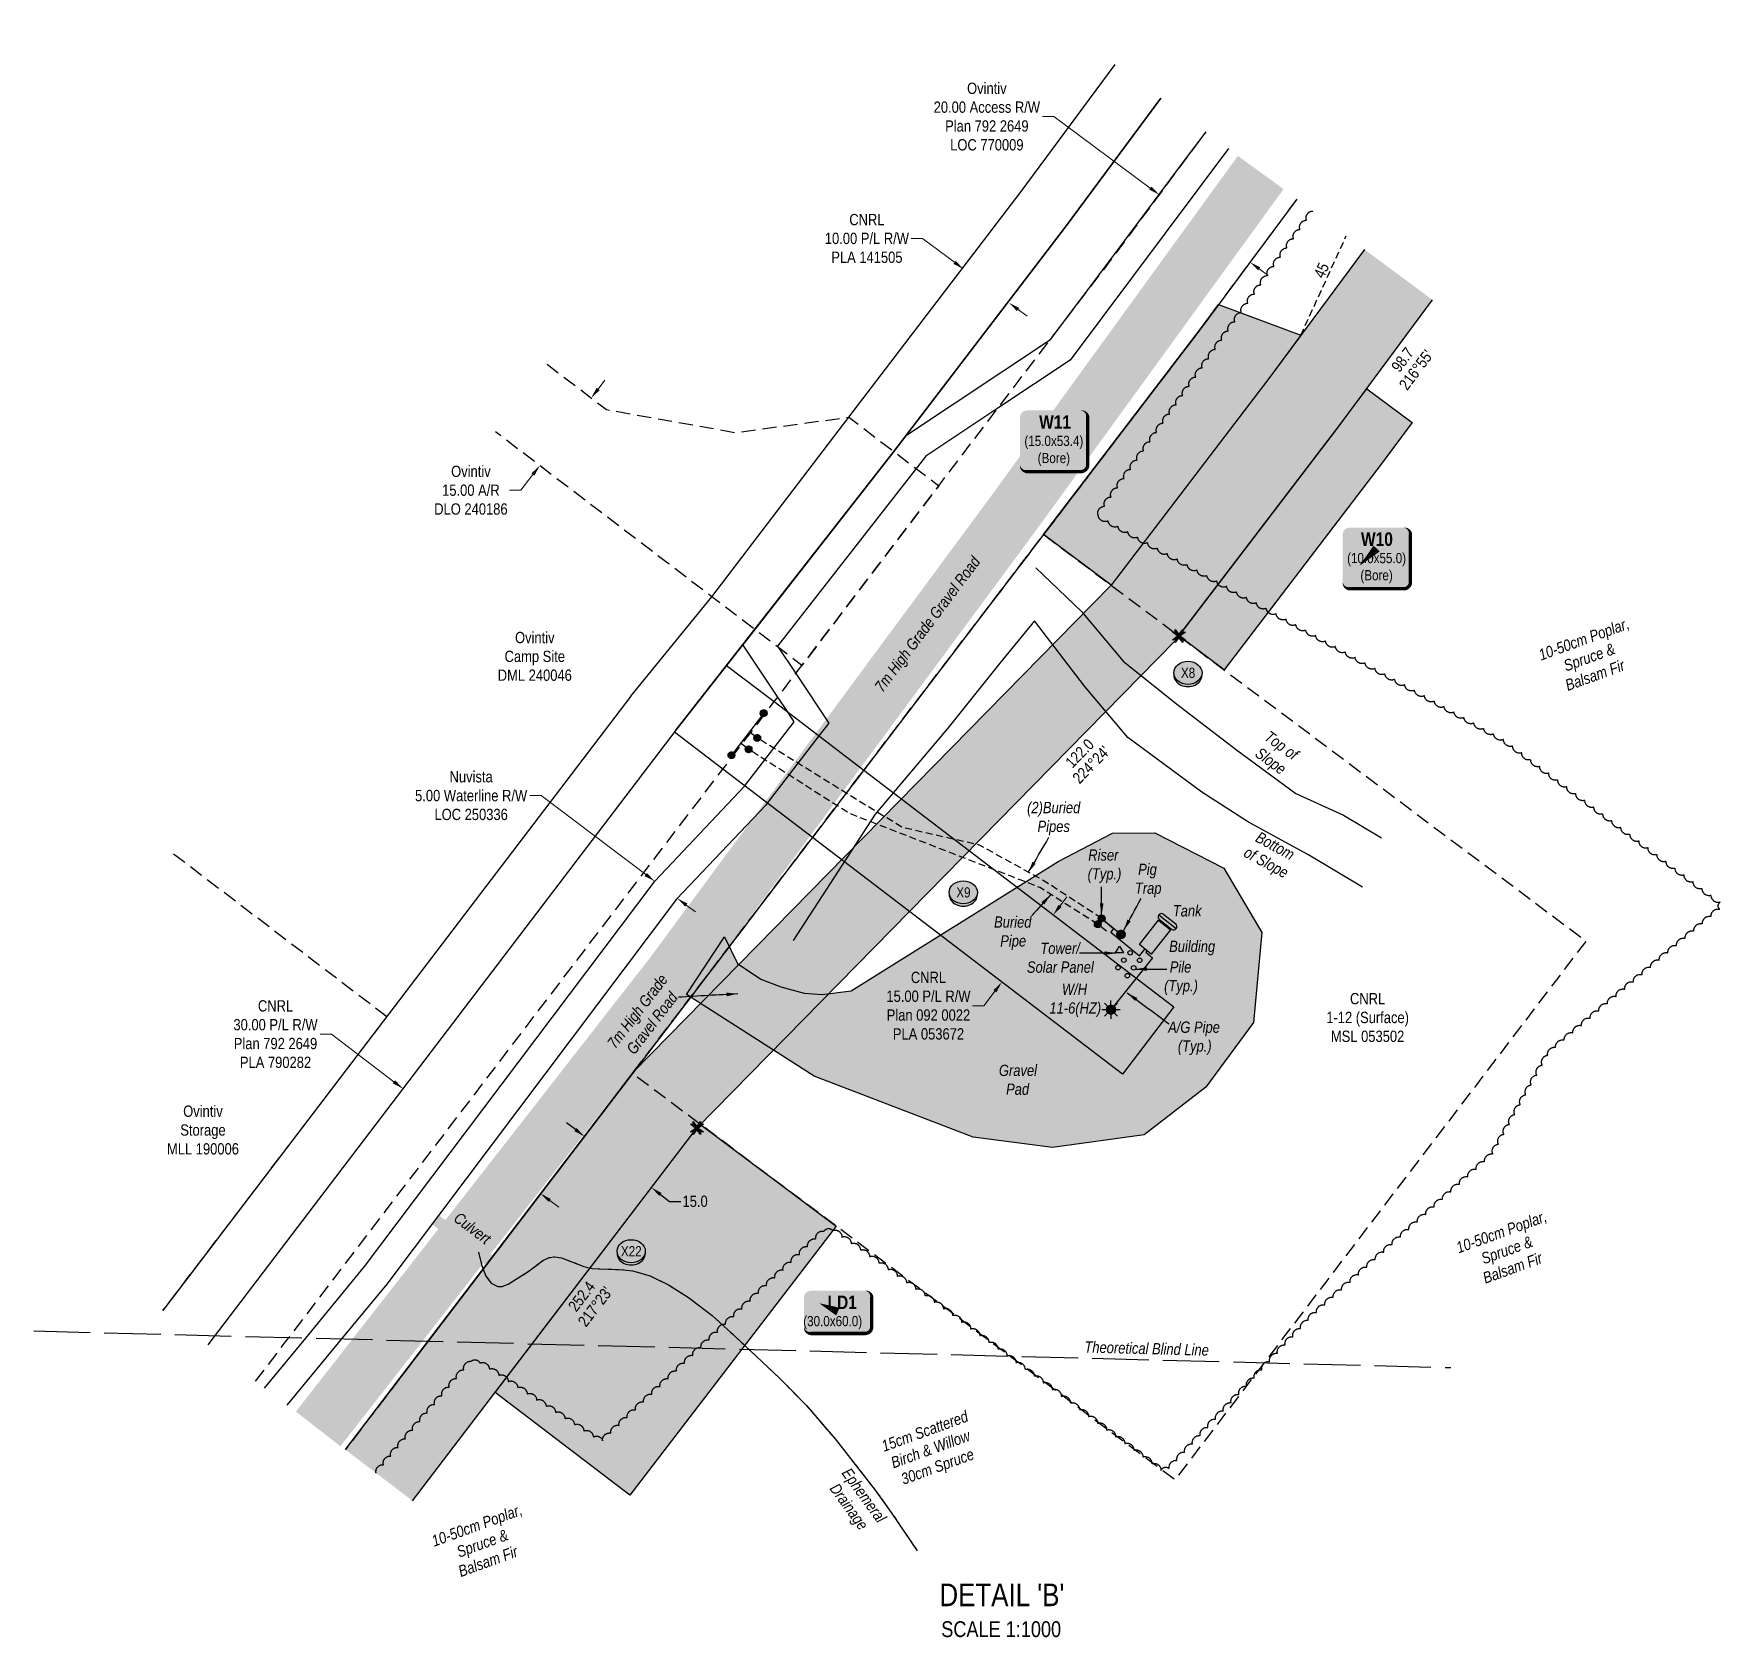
# Model space of a CAD drawing. Extents: x 391856 to 401992, y 6055951 to 6064954.
# Drawn here: x 397633 to 399126, y 6058895 to 6060315 of the extents above; entities that cross this region are included whole.
import ezdxf
from ezdxf.enums import TextEntityAlignment as Align

# ---------------------------------------------------------------- set-up
doc = ezdxf.new("R2010")
doc.units = 0
doc.header["$LTSCALE"] = 5
doc.header["$PDSIZE"] = 0.5
for name, pattern in [('0', [1, 1, 0]), ('foc-ACCESSROAD', [3.75, 2.5, -1.25]), ('foc-TIELINE', [1.875, 1.25, -0.625]), ('foc-TOPO-ephemeral', [6.25, 3.125, -0.625, 0.625, -0.625, 0.625, -0.625]), ('foc-UNSURVEYED', [12.5, 10, -2.5]), ('UG_PIPE', [1.875, 1.25, -0.625])]:
    doc.linetypes.add(name, pattern=pattern)
doc.layers.get('Defpoints').update_dxf_attribs({"color": 9})
for name, color, linetype, lineweight in [('AS-GENERAL', 48, 'Continuous', 18), ('C-RW-T', 13, 'Continuous', 9), ('F-AR-T', 190, 'Continuous', 9), ('F-RW-T', 190, 'Continuous', 9), ('F-WS-T', 190, 'Continuous', 9), ('T-TEXT', 48, 'Continuous', 18), ('T-TIE-T', 201, 'Continuous', 18)]:
    doc.layers.add(name, color=color, linetype=linetype, lineweight=lineweight)
for name, color, linetype, true_color in [('AS-PIPE-AG', 7, 'Continuous', 0x7d00fa), ('AS-PIPE-AG-T', 7, 'Continuous', 0x7d00fa), ('AS-STRUCTURE-H', 7, 'Continuous', 0xa8a8a8), ('AS-STRUCTURE-T', 7, 'Continuous', 0x454545), ('P-TEMP-BLUE-H', 7, 'Continuous', 0x99e6ff)]:
    doc.layers.add(name, color=color, linetype=linetype, true_color=true_color)
for name, color, linetype in [('AS-PIPE-UG', 44, 'UG_PIPE'), ('AS-PIPE-UG-T', 44, 'Continuous'), ('AS-ROADS', 254, 'Continuous'), ('AS-SYMBOL', 7, 'Continuous'), ('C-RW', 13, 'Continuous'), ('DETAIL-T', 7, 'Continuous'), ('F-AR', 190, 'foc-ACCESSROAD'), ('F-RW', 190, 'Continuous'), ('F-WS', 190, 'foc-ACCESSROAD'), ('F-WS-S', 8, 'Continuous'), ('L-BD1', 253, 'Continuous'), ('L-MON', 1, 'Continuous'), ('L-USEC', 7, 'foc-UNSURVEYED'), ('P-CROSSINGS', 250, 'Continuous'), ('P-PROPOSED', 10, 'Continuous'), ('P-PROPOSED-H', 21, 'Continuous'), ('P-TEMP-BLOCKS', 250, 'Continuous'), ('P-TEMP-BLUE', 146, 'Continuous'), ('P-TXT', 4, 'Continuous'), ('T-BUSH', 110, '0'), ('T-BUSH-T', 110, 'Continuous'), ('T-DRAW', 143, 'foc-TOPO-ephemeral'), ('T-SLOPE', 48, 'Continuous'), ('T-TIE', 201, 'foc-TIELINE'), ('T-WATER-T', 170, 'Continuous')]:
    doc.layers.add(name, color=color, linetype=linetype)
doc.layers.add('AS-STRUCTURE', color=7, linetype='Continuous', lineweight=30, true_color=0x595959)
doc.styles.add('80', font='ARIALN.TTF', dxfattribs={"height": 10})
doc.styles.add('80CG', font='ARIALN.TTF', dxfattribs={"height": 10})
doc.styles.add('80L', font='ARIALN.TTF', dxfattribs={"height": 10})
doc.styles.add('BOLD', font='ARIALNB.TTF')
doc.styles.add('Crossing', font='ARIALN.TTF', dxfattribs={"height": 10})
doc.styles.add('foc-LtypeFont', font='ARIALN.TTF', dxfattribs={"height": 7.35})
doc.linetypes.add('foc-TOPO-flowdirection-NOLINE', pattern='A,0,[">",foc-LtypeFont,S=0.3,R=0,X=0,Y=-0.945],-20,[">",foc-LtypeFont,S=0.3,R=0,X=0,Y=-0.945],0', length=20)
doc.dimstyles.new('Compass 5 000', dxfattribs={"dimscale": 5, "dimtxt": 9, "dimasz": 2, "dimexe": 0.2, "dimexo": 0.0625, "dimgap": 0.5, "dimtad": 0, "dimtih": 1, "dimtoh": 1, "dimzin": 0, "dimdsep": 46, "dimtxsty": '80CG', "dimcen": 0.1, "dimse1": 1, "dimse2": 1, "dimclrd": 256, "dimclrt": 256, "dimaunit": 1, "dimadec": 4, "dimazin": 0, "dimtfac": 0.06, "dimtofl": 0, "dimtmove": 0, "dimatfit": 1, "dimfxl": 0.2, "dimtolj": 1, "dimtzin": 0, "dimlwd": -1, "dimarcsym": 0})

msp = doc.modelspace()

# ---------------------------------------------------------------- texts
at = {"layer": 'AS-PIPE-AG-T', "insert": (398635.449, 6059440.009), "char_height": 10, "attachment_point": 1, "style": '80L'}
msp.add_mtext_dynamic_manual_height_columns('\\pi1.92565;{\\fArial Narrow|b0|i1|c0|p34;A/G Pipe\\P\\pi10.57162;(Typ.)}', width=49.42428, gutter_width=50, heights=[0], dxfattribs=at)
at = {"layer": 'AS-PIPE-UG-T', "char_height": 10, "attachment_point": 1, "style": '80L'}
for s, insert in [('\\pi-8.63349;{\\fArial Narrow|b0|i1|c0|p34;(2)Buried\\P\\pi0.60593;Pipes}', (398521.171, 6059634.466)), ('\\pi-1.87019;{\\fArial Narrow|b0|i1|c0|p34;Buried\\P\\pi3.60048;Pipe}', (398485.153, 6059533.094))]:
    msp.add_mtext_dynamic_manual_height_columns(s, width=29.34966, gutter_width=50, heights=[0], dxfattribs=dict(at, insert=insert))
at = {"layer": 'AS-STRUCTURE-T', "char_height": 10, "attachment_point": 1, "style": '80L'}
for s, width, insert in [('{\\fArial Narrow|b0|i1|c0|p34;Tank}', 26.17776, (398641.551, 6059543.051)), ('\\pi12.35559;{\\fArial Narrow|b0|i1|c0|p34;Tower/\\P\\pi0.45587;Solar Panel}', 59.80668, (398511.908, 6059509.855)), ('{\\fArial Narrow|b0|i1|c0|p34;Building}', 38.67435, (398638.286, 6059511.576)), ('\\pi5.51385;{\\fArial Narrow|b0|i1|c0|p34;Pile\\P\\pi0.53431;(Typ.)}', 29.34966, (398633.329, 6059493.311))]:
    msp.add_mtext_dynamic_manual_height_columns(s, width=width, gutter_width=50, heights=[0], dxfattribs=dict(at, insert=insert))
at = {"layer": 'DETAIL-T', "color": 3, "insert": (398375.916, 6058942.371), "char_height": 20, "width": 225.8342, "attachment_point": 1, "style": '80CG'}
msp.add_mtext("\\pi59.02215;DETAIL 'B'\\P\\pi60.62719;{\\H0.7x;SCALE 1:1000}", dxfattribs=at)
at = {"layer": 'F-WS-T', "char_height": 9.99993, "attachment_point": 5, "style": '80CG'}
for s, insert in [('\\A1;Ovintiv\\PCamp Site\\PDML 240046', (398076.659, 6059763.252)), ('\\A1;Ovintiv\\PStorage\\PMLL 190006', (397782.873, 6059343.881))]:
    msp.add_mtext(s, dxfattribs=dict(at, insert=insert))
at = {"layer": 'F-WS-T', "insert": (398534.552, 6059473.637), "char_height": 10, "attachment_point": 1, "style": '80L'}
msp.add_mtext_dynamic_manual_height_columns('\\pi8.84263;{\\fArial Narrow|b0|i1|c0|p34;W/H\\P\\pi-2.28629;11-6(HZ)}', width=38.88581, gutter_width=50, heights=[0], dxfattribs=at)
at = {"layer": 'F-WS-T', "insert": (398814.003, 6059443.526), "char_height": 9.99993, "width": 116.85924, "attachment_point": 5, "style": '80CG'}
msp.add_mtext('\\A1;CNRL\\P1-12 (Surface)\\PMSL 053502', dxfattribs=at)
at = {"layer": 'L-BD1', "style": '80L'}
for s, rotation, p in [('98.7', 53.0706, (398844.944, 6060026.013)), ("216°55'", 53.0706, (398856.935, 6060017)), ('122.0', 45.5918, (398559.019, 6059677.511)), ("224°24'", 45.5918, (398569.198, 6059667.539)), ('252.4', 52.6086, (398118.151, 6059196.733)), ("217°23'", 52.6086, (398130.069, 6059187.624))]:
    msp.add_text(s, height=10, rotation=rotation, dxfattribs=at).set_placement(p, align=Align.MIDDLE)
at = {"layer": 'L-USEC', "insert": (398563.465, 6059156.92), "char_height": 10, "attachment_point": 1, "rotation": 358.519427, "style": '80L'}
msp.add_mtext_dynamic_manual_height_columns('{\\fArial Narrow|b0|i1|c0|p34;Theoretical Blind Line}', width=109.98404, gutter_width=50, heights=[0], dxfattribs=at)
at = {"layer": 'T-BUSH-T', "char_height": 10, "attachment_point": 1, "rotation": 20, "style": '80L'}
for s, insert in [('\\pi1.79345;{\\fArial Narrow|b0|i1|c0|p34;10-50cm Poplar,\\P\\pi19.32074;Spruce & \\P\\pi14.76753;Balsam Fir}', (398962.579, 6059768.307)), ('\\pi1.79345;{\\fArial Narrow|b0|i1|c0|p34;10-50cm Poplar,\\P\\pi19.32074;Spruce & \\P\\pi14.76753;Balsam Fir}', (398889.595, 6059243.46)), ('\\pi2.87804;{\\fArial Narrow|b0|i1|c0|p34;15cm Scattered \\P\\pi5.72592;Birch & Willow \\P\\pi9.09223;30cm Spruce}', (398379.769, 6059067.388)), ('\\pi1.79345;{\\fArial Narrow|b0|i1|c0|p34;10-50cm Poplar,\\P\\pi19.32074;Spruce & \\P\\pi14.76753;Balsam Fir}', (397982.513, 6058983.731))]:
    msp.add_mtext_dynamic_manual_height_columns(s, width=84.77381, gutter_width=50, heights=[0], dxfattribs=dict(at, insert=insert))
at = {"layer": 'T-TEXT', "char_height": 10, "attachment_point": 1, "style": '80L'}
for s, width, insert, rotation in [('\\pi3.62224;{\\fArial Narrow|b0|i1|c0|p34;7m High Grade Gravel Road}', 151.50779, (398374.51, 6059733.958), 53.162465), ('\\pi23.30279;{\\fArial Narrow|b0|i1|c0|p34;Top of\\P\\pi25.47536;Slope}', 79.15673, (398708.828, 6059711.974), 323.650493), ('\\pi21.79869;{\\fArial Narrow|b0|i1|c0|p34;Bottom \\P\\pi18.97809;of Slope}', 79.15673, (398699.503, 6059619.108), 331.423895), ('\\pi4.01384;{\\fArial Narrow|b0|i1|c0|p34;7m High Grade \\P\\pi10.18028;Gravel Road}', 84.03723, (398137.55, 6059418.112), 52.655857), ('\\pi0.54454;{\\fArial Narrow|b0|i1|c0|p34;Culvert}', 36.82578, (398009.594, 6059272.276), 323.011067)]:
    msp.add_mtext_dynamic_manual_height_columns(s, width=width, gutter_width=50, heights=[0], dxfattribs=dict(at, insert=insert, rotation=rotation))
for s, width, insert in [('\\pi1.08342;{\\fArial Narrow|b0|i1|c0|p34;Riser\\P\\pi0.53431;(Typ.)}', 29.34966, (398565.584, 6059592.434)), ('\\pi6.59843;{\\fArial Narrow|b0|i1|c0|p34;Pig\\P\\pi3.73008;Trap}', 29.34966, (398604.241, 6059579.747)), ('\\pi25.45995;{\\fArial Narrow|b0|i1|c0|p34;Gravel\\P\\pi31.83785;Pad}', 84.03723, (398462.097, 6059401.776))]:
    msp.add_mtext_dynamic_manual_height_columns(s, width=width, gutter_width=50, heights=[0], dxfattribs=dict(at, insert=insert))
at = {"layer": 'T-TIE-T', "style": '80L'}
msp.add_text('45', height=10, rotation=65.489853, dxfattribs=at).set_placement((398773.166, 6060105.057), align=Align.MIDDLE)
at = {"layer": 'T-WATER-T', "insert": (398355.829, 6059046.211), "char_height": 10, "attachment_point": 1, "rotation": 305.950098, "style": '80L'}
msp.add_mtext_dynamic_manual_height_columns('\\pi0.30921;{\\fArial Narrow|b0|i1|c0|p34;Ephemeral \\P\\pi5.14209;Drainage}', width=55.97995, gutter_width=50, heights=[0], dxfattribs=at)

# ---------------------------------------------------------------- blocks, each defined once
blk = doc.blocks.new('*U133')
at = {"true_color": 0x99e6ff}
h = blk.add_hatch(color=141, dxfattribs=at)
edge = h.paths.add_edge_path()
edge.add_line((-24, -35.6), (24, -35.6))
edge.add_arc((24, -29.6), 6, 270, 360)
edge.add_line((30, -29.6), (30, 12.5))
edge.add_arc((24, 12.5), 6, 0, 90)
edge.add_line((24, 18.5), (-24, 18.5))
edge.add_arc((-24, 12.5), 6, 90, 180)
edge.add_line((-30, 12.5), (-30, -29.6))
edge.add_arc((-24, -29.6), 6, 180, 270)
at = {"color": 250, "flags": 128}
blk.add_lwpolyline([(-24, -35.6, 3, 3, 0), (24, -35.6, 3, 3, 0.414214), (30, -29.6, 3, 3, 0), (30, 12.5, 3, 0, 0.414214), (24, 18.5, 0, 0, 0), (-24, 18.5, 0, 0, 0.414214), (-30, 12.5, 0, 0, 0), (-30, -29.6, 0, 3, 0.414214)], format="xyseb", close=True, dxfattribs=at)
at = {"flags": 128}
blk.add_lwpolyline([(-15.1, -15.3, 0, 7.5, 0), (0, 0, 0, 0, 0)], format="xyseb", dxfattribs=at)
at = {"color": 250}
for tag, p, height, style in [('TEMP_AREA_W1_001', (-9.2, 2.2), 12, 'BOLD'), ('ENTER_TEXT_001', (-30.7, -12.9), 9, '80')]:
    blk.add_attdef(tag, p, '', height=height, dxfattribs=dict(at, style=style))
blk = doc.blocks.new('*D138')
at = {"layer": 'C-RW-T', "transparency": 16777216}
for p, q in [((398419.8, 6060133.3), (398409.8, 6060133.3)), ((398448.3, 6060112.2), (398419.8, 6060133.3)), ((398504.5, 6060070.5), (398512.5, 6060064.5))]:
    blk.add_line(p, q, dxfattribs=at)
for points in [[(398449.3, 6060113.5), (398447.3, 6060110.8), (398456.3, 6060106.2)], [(398505.5, 6060071.8), (398503.5, 6060069.1), (398496.5, 6060076.4)]]:
    blk.add_solid(points, dxfattribs=at)
at = {"layer": 'Defpoints', "color": 0, "transparency": 16777216}
for p in [(398599.9, 6060299.7), (398640.1, 6060269.9), (398456.3, 6060106.2)]:
    blk.add_point(p, dxfattribs=at)
at = {"layer": 'C-RW-T', "transparency": 16777216, "insert": (398370.7, 6060133.3), "char_height": 10, "attachment_point": 5, "style": '80CG'}
blk.add_mtext('\\A1;CNRL\\P10.00 P/L R/W\\PPLA 141505', dxfattribs=at)
blk = doc.blocks.new('*D137')
at = {"layer": 'C-RW-T', "transparency": 16777216}
for p, q in [((398541.7, 6059542.4), (398547.8, 6059550.4)), ((398484.1, 6059466.9), (398478, 6059458.9)), ((398464.3, 6059454), (398474.3, 6059454)), ((398474.3, 6059454), (398478, 6059458.9))]:
    blk.add_line(p, q, dxfattribs=at)
for points in [[(398540.4, 6059543.4), (398543, 6059541.4), (398535.7, 6059534.5)], [(398482.8, 6059467.9), (398485.4, 6059465.9), (398490.2, 6059474.8)]]:
    blk.add_solid(points, dxfattribs=at)
at = {"layer": 'Defpoints', "color": 0, "transparency": 16777216}
for p in [(398535.7, 6059534.5), (398548.8, 6059524.4), (398503.3, 6059464.8)]:
    blk.add_point(p, dxfattribs=at)
at = {"layer": 'C-RW-T', "transparency": 16777216, "insert": (398425.2, 6059454), "char_height": 10, "attachment_point": 5, "style": '80CG'}
blk.add_mtext('\\A1;CNRL\\P15.00 P/L R/W\\PPlan 092 0022\\PPLA 053672', dxfattribs=at)
blk = doc.blocks.new('*D139')
at = {"layer": 'Defpoints', "color": 0, "transparency": 16777216}
for p in [(398101.7, 6060011.2), (398056, 6059951.3), (398081.1, 6059932.3)]:
    blk.add_point(p, dxfattribs=at)
at = {"layer": 'F-AR-T', "transparency": 16777216}
for p, q in [((398132.8, 6060000), (398138.8, 6060008)), ((398075, 6059924.3), (398064.4, 6059910.4)), ((398064.4, 6059910.4), (398054.4, 6059910.4))]:
    blk.add_line(p, q, dxfattribs=at)
for points in [[(398131.4, 6060001.1), (398134.1, 6059999), (398126.7, 6059992.1)], [(398073.7, 6059925.3), (398076.3, 6059923.3), (398081.1, 6059932.3)]]:
    blk.add_solid(points, dxfattribs=at)
at = {"layer": 'F-AR-T', "transparency": 16777216, "insert": (398020.1, 6059910.4), "char_height": 10, "attachment_point": 5, "style": '80CG'}
blk.add_mtext('\\A1;Ovintiv\\P15.00 A/R\\PDLO 240186', dxfattribs=at)
blk = doc.blocks.new('PIG')
h = blk.add_hatch(color=255)
h.dxf.hatch_style = 1
edge = h.paths.add_edge_path()
edge.add_arc((0, 0), 0.85, 0, 360)
at = {"layer": 'AS-SYMBOL'}
h = blk.add_hatch(color=13, dxfattribs=at)
h.dxf.hatch_style = 1
h.paths.add_polyline_path([(-0.1, 0, 1), (-0.55, 0, 1)])
h = blk.add_hatch(color=13, dxfattribs=at)
h.dxf.hatch_style = 1
h.paths.add_polyline_path([(0.1, 0, 1), (0.55, 0, 1)])
at = {"layer": 'AS-SYMBOL', "color": 13}
for centre, radius in [((0, 0), 0.75), ((-0.33, 0), 0.225), ((0.33, 0), 0.225)]:
    blk.add_circle(centre, radius, dxfattribs=at)
blk = doc.blocks.new('RISER')
h = blk.add_hatch(color=255)
h.dxf.hatch_style = 1
edge = h.paths.add_edge_path()
edge.add_arc((0, 0), 0.7, 0, 360)
blk.add_hatch(color=13).paths.add_polyline_path([(0.58, -0.15), (-0.58, -0.15, 0.774597)])
at = {"color": 13}
blk.add_line((-0.58, -0.15), (0.58, -0.15), dxfattribs=at)
blk.add_circle((0, 0), 0.6, dxfattribs=at)
blk = doc.blocks.new('GAS')
h = blk.add_hatch(color=255)
h.dxf.hatch_style = 1
edge = h.paths.add_edge_path()
edge.add_arc((0, 0), 0.9, 0, 360)
for p, q in [((-0.81, 0), (-1.62, 0)), ((-0.57, 0.57), (-1.14, 1.14)), ((0, 0.81), (0, 1.62)), ((0.57, 0.57), (1.14, 1.14)), ((1.62, 0), (0.81, 0)), ((-0.57, -0.57), (-1.14, -1.14)), ((0, -0.81), (0, -1.62)), ((1.14, -1.14), (0.57, -0.57))]:
    blk.add_line(p, q)
blk.add_circle((0, 0), 0.8)
blk = doc.blocks.new('TEMP')
h = blk.add_hatch(color=255)
h.dxf.hatch_style = 1
h.paths.add_polyline_path([(0, 0.25), (-0.67, 1.15), (-0.67, 0.67), (-1.15, 0.67), (-0.25, 0), (-1.15, -0.67), (-0.67, -0.67), (-0.67, -1.15), (0, -0.25), (0.67, -1.15), (0.67, -0.67), (1.15, -0.67), (0.25, 0), (1.15, 0.67), (0.67, 0.67), (0.67, 1.15)])
h.paths.add_polyline_path([(0.57, 0.85), (0.57, 0.57), (0.85, 0.57), (0.08, 0), (0.85, -0.57), (0.57, -0.57), (0.57, -0.85), (0, -0.08), (-0.57, -0.85), (-0.57, -0.57), (-0.85, -0.57), (-0.08, 0), (-0.85, 0.57), (-0.57, 0.57), (-0.57, 0.85), (0, 0.08)], flags=16)
h = blk.add_hatch(color=1)
h.dxf.hatch_style = 1
h.paths.add_polyline_path([(0, 0.08), (-0.57, 0.85), (-0.57, 0.57), (-0.85, 0.57), (-0.08, 0), (-0.85, -0.57), (-0.57, -0.57), (-0.57, -0.85), (0, -0.08), (0.57, -0.85), (0.57, -0.57), (0.85, -0.57), (0.08, 0), (0.85, 0.57), (0.57, 0.57), (0.57, 0.85)])
at = {"color": 1}
for p, q in [((-0.08, 0), (0.08, 0)), ((0, 0.08), (0, -0.08))]:
    blk.add_line(p, q, dxfattribs=at)
at = {"color": 255, "flags": 128}
blk.add_lwpolyline([(-0.25, 0), (-1.15, 0.67), (-0.67, 0.67), (-0.67, 1.15), (0, 0.25), (0.67, 1.15), (0.67, 0.67), (1.15, 0.67), (0.25, 0), (1.15, -0.67), (0.67, -0.67), (0.67, -1.15), (0, -0.25), (-0.67, -1.15), (-0.67, -0.67), (-1.15, -0.67)], close=True, dxfattribs=at)
at = {"color": 1, "flags": 128}
blk.add_lwpolyline([(-0.08, 0), (-0.85, 0.57), (-0.57, 0.57), (-0.57, 0.85), (0, 0.08), (0.57, 0.85), (0.57, 0.57), (0.85, 0.57), (0.08, 0), (0.85, -0.57), (0.57, -0.57), (0.57, -0.85), (0, -0.08), (-0.57, -0.85), (-0.57, -0.57), (-0.85, -0.57)], close=True, dxfattribs=at)
blk = doc.blocks.new('*U201')
at = {"layer": 'AS-STRUCTURE'}
for p, q in [((-2.97, 1.59), (-0.84, -0.1)), ((-2.23, 2.53), (-0.1, 0.84))]:
    blk.add_line(p, q, dxfattribs=at)
for centre, start, end in [((-2.6, 2.06), 51.6579, 231.6579), ((-0.47, 0.37), 231.6579, 51.6579)]:
    blk.add_arc(centre, 0.6, start, end, dxfattribs=at)
at = {"layer": 'Defpoints'}
blk.add_line((-3.07, 2.43), (0, 0), dxfattribs=at)
blk = doc.blocks.new('*D140')
at = {"layer": 'Defpoints', "color": 0, "transparency": 16777216}
for p in [(398182.9, 6059564.1), (398162.1, 6059536.6), (398182.1, 6059521.5)]:
    blk.add_point(p, dxfattribs=at)
at = {"layer": 'F-RW-T', "transparency": 16777216}
for p, q in [((398082.2, 6059640), (398072.2, 6059640)), ((398174.9, 6059570.2), (398082.2, 6059640)), ((398210.8, 6059543.1), (398218.8, 6059537.1))]:
    blk.add_line(p, q, dxfattribs=at)
for points in [[(398175.9, 6059571.5), (398173.9, 6059568.8), (398182.9, 6059564.1)], [(398211.8, 6059544.4), (398209.8, 6059541.8), (398202.8, 6059549.1)]]:
    blk.add_solid(points, dxfattribs=at)
at = {"layer": 'F-RW-T', "transparency": 16777216, "insert": (398020.3, 6059640), "char_height": 10, "attachment_point": 5, "style": '80CG'}
blk.add_mtext('\\A1;Nuvista\\P5.00 Waterline R/W\\PLOC 250336', dxfattribs=at)
blk = doc.blocks.new('*D141')
at = {"layer": 'Defpoints', "color": 0, "transparency": 16777216}
for p in [(398639.6, 6060185.4), (398629.6, 6060172), (398719.9, 6060125.8)]:
    blk.add_point(p, dxfattribs=at)
at = {"layer": 'F-AR-T', "transparency": 16777216}
for p, q in [((398536.3, 6060241.2), (398526.3, 6060241.2)), ((398621.6, 6060177.9), (398536.3, 6060241.2)), ((398718, 6060106.4), (398726, 6060100.5))]:
    blk.add_line(p, q, dxfattribs=at)
for points in [[(398622.6, 6060179.3), (398620.6, 6060176.6), (398629.6, 6060172)], [(398719, 6060107.8), (398717, 6060105.1), (398709.9, 6060112.4)]]:
    blk.add_solid(points, dxfattribs=at)
at = {"layer": 'F-AR-T', "transparency": 16777216, "insert": (398476.9, 6060241.2), "char_height": 10, "attachment_point": 5, "style": '80CG'}
blk.add_mtext('\\A1;Ovintiv\\P20.00 Access R/W\\PPlan 792 2649\\PLOC 770009', dxfattribs=at)
blk = doc.blocks.new('*D142')
at = {"layer": 'C-RW-T', "transparency": 16777216}
for p, q in [((397896.6, 6059428.8), (397886.6, 6059428.8)), ((397952, 6059386.6), (397896.6, 6059428.8)), ((398089.9, 6059281.6), (398097.8, 6059275.5))]:
    blk.add_line(p, q, dxfattribs=at)
for points in [[(397953, 6059388), (397950.9, 6059385.3), (397959.9, 6059380.6)], [(398090.9, 6059282.9), (398088.9, 6059280.3), (398081.9, 6059287.6)]]:
    blk.add_solid(points, dxfattribs=at)
at = {"layer": 'Defpoints', "color": 0, "transparency": 16777216}
for p in [(397959.9, 6059380.6), (397963.8, 6059385.6), (398085.8, 6059292.7)]:
    blk.add_point(p, dxfattribs=at)
at = {"layer": 'C-RW-T', "transparency": 16777216, "insert": (397847.1, 6059428.8), "char_height": 10, "attachment_point": 5, "style": '80CG'}
blk.add_mtext('\\A1;CNRL\\P30.00 P/L R/W\\PPlan 792 2649\\PPLA 790282', dxfattribs=at)
blk = doc.blocks.new('*U58')
at = {"true_color": 0x99e6ff}
h = blk.add_hatch(color=141, dxfattribs=at)
edge = h.paths.add_edge_path()
edge.add_line((-24, -35.6), (24, -35.6))
edge.add_arc((24, -29.6), 6, 270, 360)
edge.add_line((30, -29.6), (30, 12.5))
edge.add_arc((24, 12.5), 6, 0, 90)
edge.add_line((24, 18.5), (-24, 18.5))
edge.add_arc((-24, 12.5), 6, 90, 180)
edge.add_line((-30, 12.5), (-30, -29.6))
edge.add_arc((-24, -29.6), 6, 180, 270)
at = {"color": 250, "flags": 128}
blk.add_lwpolyline([(-24, -35.6, 3, 3, 0), (24, -35.6, 3, 3, 0.414214), (30, -29.6, 3, 3, 0), (30, 12.5, 3, 0, 0.414214), (24, 18.5, 0, 0, 0), (-24, 18.5, 0, 0, 0.414214), (-30, 12.5, 0, 0, 0), (-30, -29.6, 0, 3, 0.414214)], format="xyseb", close=True, dxfattribs=at)
at = {"flags": 128}
blk.add_lwpolyline([(-25, -20.2, 0, 7.5, 0), (0, 0, 0, 0, 0)], format="xyseb", dxfattribs=at)
at = {"color": 250}
for tag, p, height, style in [('TEMP_AREA_W1_001', (-9.2, 2.2), 12, 'BOLD'), ('ENTER_TEXT_001', (-30.7, -12.9), 9, '80')]:
    blk.add_attdef(tag, p, '', height=height, dxfattribs=dict(at, style=style))
blk = doc.blocks.new('*D143')
at = {"layer": 'Defpoints', "color": 0, "transparency": 16777216}
for p in [(398110.1, 6059324.6), (398180, 6059293), (398169.5, 6059279.3)]:
    blk.add_point(p, dxfattribs=at)
at = {"layer": 'P-TXT', "transparency": 16777216}
for p, q in [((398112.6, 6059344.4), (398104.7, 6059350.4)), ((398187.9, 6059286.9), (398195.9, 6059280.8)), ((398195.9, 6059280.8), (398205.9, 6059280.8))]:
    blk.add_line(p, q, dxfattribs=at)
for points in [[(398113.6, 6059345.7), (398111.6, 6059343), (398120.6, 6059338.3)], [(398188.9, 6059288.2), (398186.9, 6059285.6), (398180, 6059293)]]:
    blk.add_solid(points, dxfattribs=at)
at = {"layer": 'P-TXT', "transparency": 16777216, "insert": (398218.6, 6059280.8), "char_height": 10, "attachment_point": 5, "style": '80CG'}
blk.add_mtext('\\A1;15.0', dxfattribs=at)
blk = doc.blocks.new('xing2')
h = blk.add_hatch(color=50)
h.dxf.hatch_style = 1
edge = h.paths.add_edge_path()
edge.add_ellipse((0, 0), major_axis=(-12.5, 0), ratio=0.816297, start_angle=0, end_angle=360)
h = blk.add_hatch(color=250)
h.dxf.hatch_style = 1
edge = h.paths.add_edge_path()
edge.add_ellipse((0, -2), major_axis=(-12.5, 0), ratio=0.816297, start_angle=0, end_angle=180)
edge.add_line((12.5, -2), (12.5, 0))
edge.add_ellipse((0, 0), major_axis=(-12.5, 0), ratio=0.816297, start_angle=0, end_angle=180, ccw=False)
edge.add_line((-12.5, 0), (-12.5, -2))
at = {"color": 250}
blk.add_ellipse((0, 0), major_axis=(-12.5, 0), ratio=0.816297, dxfattribs=at)
blk.add_ellipse((0, -2), major_axis=(-12.5, 0), ratio=0.816297, start_param=0, end_param=3.141593, dxfattribs=at)
at = {"color": 250, "style": 'Crossing'}
blk.add_attdef('CROSSING', text='', height=9, dxfattribs=at).set_placement((0.1, 0), align=Align.MIDDLE_CENTER)
at = {"color": 250, "style": 'Crossing', "flags": 1}
for tag, p in [('OWNER', (0.1, -12.5)), ('DESCRIPTION', (0.1, -25.8)), ('LOCATION', (0.1, -39.3)), ('DWG_REF', (0.1, -52.8))]:
    blk.add_attdef(tag, text='', height=9, dxfattribs=at).set_placement(p, align=Align.MIDDLE_CENTER)
blk = doc.blocks.new('*U266')
at = {"true_color": 0x99e6ff}
h = blk.add_hatch(color=141, dxfattribs=at)
edge = h.paths.add_edge_path()
edge.add_line((-24, -19.4), (24, -19.4))
edge.add_arc((24, -13.4), 6, 270, 360)
edge.add_line((30, -13.4), (30, 12.5))
edge.add_arc((24, 12.5), 6, 0, 90)
edge.add_line((24, 18.5), (-24, 18.5))
edge.add_arc((-24, 12.5), 6, 90, 180)
edge.add_line((-30, 12.5), (-30, -13.4))
edge.add_arc((-24, -13.4), 6, 180, 270)
at = {"color": 250, "flags": 128}
blk.add_lwpolyline([(-24, -19.4, 3, 3, 0), (24, -19.4, 3, 3, 0.414214), (30, -13.4, 3, 3, 0), (30, 12.5, 3, 0, 0.414214), (24, 18.5, 0, 0, 0), (-24, 18.5, 0, 0, 0.414214), (-30, 12.5, 0, 0, 0), (-30, -13.4, 0, 3, 0.414214)], format="xyseb", close=True, dxfattribs=at)
at = {"flags": 128}
blk.add_lwpolyline([(-16.5, 7.4, 0, 7.5, 0), (0, 0, 0, 0, 0)], format="xyseb", dxfattribs=at)
at = {"color": 250}
for tag, p, height, style in [('TEMP_AREA_W1_001', (-9.2, 2.2), 12, 'BOLD'), ('ENTER_TEXT_001', (-30.7, -12.9), 9, '80')]:
    blk.add_attdef(tag, p, '', height=height, dxfattribs=dict(at, style=style))

# ---------------------------------------------------------------- dimensions: what is measured, and where the dimension line sits
at = {"layer": 'C-RW-T'}
for base, p1, p2, angle, text, picture, middle in [((398456.311, 6060106.224), (398640.051, 6060269.946), (398599.881, 6060299.747), 143.429103, 'CNRL\\P10.00 P/L R/W\\PPLA 141505', '*D138', (398370.68, 6060133.339)), ((397959.908, 6059380.573), (398085.777, 6059292.721), (397963.77, 6059385.644), 142.70616, 'CNRL\\P30.00 P/L R/W\\PPlan 792 2649\\PPLA 790282', '*D142', (397847.12, 6059428.801))]:
    dim = msp.add_linear_dim(base=base, p1=p1, p2=p2, angle=angle, text=text, dimstyle='Compass 5 000', dxfattribs=at)
    dim.commit()
    dim.dimension.update_dxf_attribs({"geometry": picture, "text_midpoint": middle, "dimtype": 161})
dim = msp.add_linear_dim(base=(398535.655, 6059534.464), p1=(398503.307, 6059464.8), p2=(398548.809, 6059524.426), angle=52.652644, text='CNRL\\P15.00 P/L R/W\\PPlan 092 0022\\PPLA 053672', dimstyle='Compass 5 000', override={"dimtmove": 1}, dxfattribs=at)
dim.commit()
dim.dimension.update_dxf_attribs({"geometry": '*D137', "text_midpoint": (398452.339, 6059454.032), "dimtype": 161})
at = {"layer": 'F-AR-T'}
for base, p1, p2, angle, text, picture, middle in [((398629.607, 6060171.987), (398719.907, 6060125.828), (398639.577, 6060185.425), 143.427995, 'Ovintiv\\P20.00 Access R/W\\PPlan 792 2649\\PLOC 770009', '*D141', (398476.873, 6060241.23)), ((398081.053, 6059932.25), (398101.682, 6060011.159), (398056.048, 6059951.319), 232.671174, 'Ovintiv\\P15.00 A/R\\PDLO 240186', '*D139', (398020.083, 6059910.364))]:
    dim = msp.add_linear_dim(base=base, p1=p1, p2=p2, angle=angle, text=text, dimstyle='Compass 5 000', dxfattribs=at)
    dim.commit()
    dim.dimension.update_dxf_attribs({"geometry": picture, "text_midpoint": middle, "dimtype": 161})
at = {"layer": 'F-RW-T'}
dim = msp.add_linear_dim(base=(398182.881, 6059564.146), p1=(398182.065, 6059521.512), p2=(398162.097, 6059536.553), angle=143.010939, text='Nuvista\\P5.00 Waterline R/W\\PLOC 250336', dimstyle='Compass 5 000', dxfattribs=at)
dim.commit()
dim.dimension.update_dxf_attribs({"geometry": '*D140', "text_midpoint": (398020.345, 6059639.969), "dimtype": 161})
at = {"layer": 'P-TXT'}
dim = msp.add_linear_dim(base=(398179.956, 6059292.987), p1=(398110.13, 6059324.641), p2=(398169.53, 6059279.322), angle=322.658465, text='15.0', dimstyle='Compass 5 000', dxfattribs=at)
dim.commit()
dim.dimension.update_dxf_attribs({"geometry": '*D143', "text_midpoint": (398218.621, 6059280.847), "dimtype": 161})

# ---------------------------------------------------------------- hatches: boundary and pattern name
at = {"layer": 'AS-ROADS'}
h = msp.add_hatch(color=256, dxfattribs=at)
h.dxf.hatch_style = 1
h.paths.add_polyline_path([(398356.86, 6059467.324), (398539.955, 6059581.743), (398588.074, 6059606.783), (398625.639, 6059607.008), (398686.662, 6059575.796), (398720.475, 6059518.914), (398712.837, 6059439.078), (398670.901, 6059381.901), (398616.21, 6059339.59), (398535.004, 6059328.53), (398464.816, 6059337.764), (398323.977, 6059391.735), (398210.876, 6059463.905), (398244.651, 6059514.959), (398256.05, 6059491.331), (398276.738, 6059477.407), (398294.47, 6059470.656), (398315.158, 6059465.171), (398331.201, 6059463.905)])
at = {"layer": 'AS-STRUCTURE-H'}
h = msp.add_hatch(color=256, dxfattribs=at)
h.dxf.hatch_style = 1
h.paths.add_polyline_path([(398639.409, 6059521.305), (398622.387, 6059499.702), (398611.943, 6059508.25), (398628.935, 6059529.878)])
at = {"layer": 'P-PROPOSED-H'}
h = msp.add_hatch(color=256, dxfattribs=at)
h.dxf.hatch_style = 1
h.paths.add_polyline_path([(398871.51, 6060078.885), (398811.276, 6060123.57), (398726.517, 6060009.32), (398587.023, 6059826.494), (398163.347, 6059394.864), (397982.492, 6059157.813), (397908.644, 6059061.187), (397968.28, 6059015.767), (398042.119, 6059112.321), (398220.142, 6059345.659), (398643.816, 6059777.288), (398786.45, 6059964.228)])
at = {"layer": 'P-TEMP-BLUE-H'}
h = msp.add_hatch(color=256, dxfattribs=at)
h.dxf.hatch_style = 1
h.paths.add_polyline_path([(398681.866, 6060074.912), (398754.922, 6060047.609), (398726.517, 6060009.32), (398587.023, 6059826.494), (398586.897, 6059826.366), (398527.119, 6059871.153), (398666.307, 6060053.577)])
h = msp.add_hatch(color=256, dxfattribs=at)
h.dxf.hatch_style = 1
h.paths.add_polyline_path([(398646.948, 6059781.375), (398785.952, 6059963.557), (398813.194, 6060000.278), (398853.35, 6059970.488), (398825.907, 6059933.496), (398686.965, 6059751.394)])
h = msp.add_hatch(color=256, dxfattribs=at)
h.dxf.hatch_style = 1
h.paths.add_polyline_path([(398343.349, 6059258.939), (398160.869, 6059020.676), (398041.614, 6059111.66), (398220.142, 6059345.659), (398223.311, 6059348.888)])

# ---------------------------------------------------------------- linework, layer by layer
at = {"layer": 'AS-GENERAL', "const_width": 10, "flags": 128}
msp.add_lwpolyline([(398036.456, 6059228.545), (397988.562, 6059264.621)], dxfattribs=at)
at = {"layer": 'AS-PIPE-AG', "flags": 128}
for points in [[(398279.355, 6059713.024), (398250.774, 6059675.8)], [(398273.627, 6059691.126), (398266.585, 6059696.468)], [(398265.98, 6059681.052), (398258.722, 6059686.519)], [(398582.722, 6059519.929), (398575.009, 6059526.062)], [(398595.642, 6059517.098), (398578.41, 6059531.229), (398588.954, 6059522.45), (398586.603, 6059519.254), (398611.928, 6059498.071), (398616.715, 6059503.948)], [(398591.72, 6059514.837), (398594.081, 6059517.799)], [(398618.591, 6059502.488), (398617.665, 6059501.332), (398623.628, 6059496.475), (398586.739, 6059450.473)]]:
    msp.add_lwpolyline(points, dxfattribs=at)
at = {"layer": 'AS-PIPE-UG', "flags": 128}
for points in [[(398578.535, 6059531.324), (398526.865, 6059564.972), (398470.243, 6059596.199), (398402.077, 6059611.86), (398364.252, 6059634.879), (398273.622, 6059691.116)], [(398575.064, 6059526.152), (398523.874, 6059558.699), (398355.329, 6059624.15), (398265.899, 6059680.997)]]:
    msp.add_lwpolyline(points, dxfattribs=at)
at = {"layer": 'AS-ROADS', "flags": 128}
for points, const_width in [([(397884.887, 6059079.281), (398196.988, 6059479.224), (398501.931, 6059891.943), (398719.381, 6060191.745)], 50), ([(398378.768, 6059413.053), (398200.404, 6059487.972)], 35)]:
    msp.add_lwpolyline(points, dxfattribs=dict(at, const_width=const_width))
msp.add_lwpolyline([(398356.86, 6059467.324), (398539.955, 6059581.743), (398588.074, 6059606.783), (398625.639, 6059607.008), (398686.662, 6059575.796), (398720.475, 6059518.914), (398712.837, 6059439.078), (398670.901, 6059381.901), (398616.21, 6059339.59), (398535.004, 6059328.53), (398464.816, 6059337.764), (398323.977, 6059391.735), (398210.876, 6059463.905), (398244.651, 6059514.959), (398256.05, 6059491.331), (398276.738, 6059477.407), (398294.47, 6059470.656), (398315.158, 6059465.171), (398331.201, 6059463.905)], close=True, dxfattribs=at)
at = {"layer": 'AS-STRUCTURE', "flags": 128}
msp.add_lwpolyline([(398639.409, 6059521.305), (398622.387, 6059499.702), (398611.943, 6059508.25), (398628.935, 6059529.878)], close=True, dxfattribs=at)
msp.add_lwpolyline([(398594.386, 6059506.782), (398597.843, 6059500.834), (398594.386, 6059500.834), (398590.93, 6059500.834), (398594.386, 6059506.782)], dxfattribs=at)
at = {"layer": 'AS-STRUCTURE'}
for centre in [(398598.133, 6059494.36), (398603.855, 6059500.892), (398612.218, 6059494.244), (398593.036, 6059487.677), (398601.324, 6059480.609), (398606.926, 6059487.547)]:
    msp.add_circle(centre, 2, dxfattribs=at)
at = {"layer": 'C-RW'}
for points in [[(398161.774, 6059728.141), (398233.486, 6059816.006), (398354.836, 6059975.079), (398506.467, 6060173.831), (398590.622, 6060287.266)], [(398201.551, 6059697.846), (398201.551, 6059697.846), (398201.551, 6059697.846), (398201.551, 6059697.846), (398394.539, 6059944.654), (398546.431, 6060143.763), (398630.792, 6060257.466)], [(398630.792, 6060257.466), (398546.431, 6060143.763), (398394.539, 6059944.654), (398271.393, 6059787.165), (398246.384, 6059755.182), (398246.384, 6059755.182), (398201.551, 6059697.846)], [(398751.262, 6060168.093), (398666.307, 6060053.577), (398527.119, 6059871.153), (398367.9, 6059662.478), (398366.276, 6059660.349), (398322.404, 6059602.855), (398320.846, 6059600.812), (398163.069, 6059394.029), (397982.214, 6059156.979), (397908.842, 6059061.036)], [(398161.774, 6059728.141), (397747.361, 6059184.025)], [(398201.551, 6059697.846), (397787.138, 6059153.729)]]:
    msp.add_lwpolyline(points, dxfattribs=at)
at = {"layer": 'C-RW', "flags": 128}
msp.add_lwpolyline([(398642.439, 6059452.977), (398596.933, 6059393.35), (398322.404, 6059602.855), (398243.062, 6059663.392), (398200.207, 6059696.082), (398246.384, 6059755.182), (398246.384, 6059755.182), (398288.74, 6059723.24), (398367.9, 6059662.478), (398642.439, 6059452.977)], close=True, dxfattribs=at)
at = {"layer": 'F-AR', "flags": 128}
for points in [[(397829.476, 6059121.484), (397859, 6059160.163), (398243.062, 6059663.392), (398288.74, 6059723.24), (398313.189, 6059755.344), (398434.348, 6059914.442), (398586.376, 6060113.717), (398670.931, 6060227.687)], [(398751.262, 6060168.093), (398666.307, 6060053.577), (398527.119, 6059871.153), (398367.9, 6059662.478), (398366.276, 6059660.349), (398322.404, 6059602.855), (398320.846, 6059600.812), (398163.069, 6059394.029), (397982.214, 6059156.979), (397908.945, 6059060.958)], [(398087.533, 6060021.954), (398140.065, 6059981.876), (398254.153, 6059961.522), (398354.836, 6059975.079), (398394.539, 6059944.654), (398434.348, 6059914.442), (398313.189, 6059755.344), (398273.278, 6059785.691), (398233.486, 6059816.006), (398041.885, 6059962.12)]]:
    msp.add_lwpolyline(points, dxfattribs=at)
at = {"layer": 'F-RW'}
for points in [[(397837.309, 6059115.518), (397873.818, 6059159.78), (397925.893, 6059222.976), (398183.15, 6059564.503), (398262.232, 6059648.45), (398306.302, 6059705.314), (398300.275, 6059714.386), (398291.761, 6059727.205), (398262.39, 6059771.421), (398260.871, 6059773.709), (398271.444, 6059787.087), (398394.521, 6059944.631), (398405.63, 6059959.193), (398405.629, 6059959.192), (398533.147, 6060043.962), (398586.194, 6060114.13), (398651.977, 6060202.274), (398670.973, 6060227.657)], [(398690.92, 6060212.858), (398550.564, 6060025.547), (398486.724, 6059983.096), (398422.846, 6059940.619), (398422.846, 6059940.619), (398291.546, 6059772.38), (398307.791, 6059748.254), (398337.023, 6059704.246), (398328.285, 6059692.887), (398282.469, 6059633.326), (398281.088, 6059631.532), (398202.269, 6059548.334), (397945.532, 6059207.495), (397905.544, 6059158.958), (397857.211, 6059100.36)]]:
    msp.add_lwpolyline(points, dxfattribs=at)
at = {"layer": 'F-WS', "flags": 128}
msp.add_lwpolyline([(398722.426, 6059137.85), (398643.314, 6059034.213), (398497.18, 6059143.669), (398163.069, 6059394.029), (398320.846, 6059600.812), (398322.404, 6059602.855), (398366.276, 6059660.349), (398367.9, 6059662.478), (398527.119, 6059871.153), (399007.404, 6059511.315), (398722.426, 6059137.85)], close=True, dxfattribs=at)
msp.add_lwpolyline([(397756.876, 6059588.538), (397945.724, 6059444.471), (397747.159, 6059184.178)], dxfattribs=at)
at = {"layer": 'L-USEC', "flags": 128}
msp.add_lwpolyline([(397633.037, 6059166.089), (398887.729, 6059133.66)], dxfattribs=at)
at = {"layer": 'P-PROPOSED', "flags": 128}
for points in [[(398811.276, 6060123.57), (398726.517, 6060009.32), (398587.023, 6059826.494), (398163.347, 6059394.864), (397982.492, 6059157.813), (397908.644, 6059061.187)], [(397968.28, 6059015.767), (398042.119, 6059112.321), (398220.142, 6059345.659), (398643.816, 6059777.288), (398786.45, 6059964.228), (398871.51, 6060078.885)]]:
    msp.add_lwpolyline(points, dxfattribs=at)
at = {"layer": 'P-TEMP-BLUE', "flags": 128}
msp.add_lwpolyline([(398681.866, 6060074.912), (398754.922, 6060047.609), (398726.517, 6060009.32), (398587.023, 6059826.494), (398586.897, 6059826.366), (398527.119, 6059871.153), (398666.307, 6060053.577), (398681.866, 6060074.912)], dxfattribs=at)
for points in [[(398646.948, 6059781.375), (398785.952, 6059963.557), (398813.194, 6060000.278), (398853.35, 6059970.488), (398825.907, 6059933.496), (398686.965, 6059751.394)], [(398343.349, 6059258.939), (398160.869, 6059020.676), (398041.614, 6059111.66), (398220.142, 6059345.659), (398223.311, 6059348.888)]]:
    msp.add_lwpolyline(points, close=True, dxfattribs=at)
at = {"layer": 'T-BUSH', "flags": 128}
msp.add_lwpolyline([(397936.198, 6059040.003, -0.52056705), (397942.666, 6059047.63, -0.52056705), (397949.134, 6059055.257, -0.52056705), (397955.602, 6059062.883, -0.52056705), (397962.07, 6059070.51, -0.52056705), (397968.538, 6059078.136, -0.52056705), (397975.006, 6059085.763, -0.52056705), (397981.474, 6059093.39, -0.52056705), (397987.942, 6059101.016, -0.52056705), (397994.41, 6059108.643, -0.52056705), (398000.878, 6059116.27, -0.52056705), (398007.346, 6059123.896, -0.52056705), (398013.814, 6059131.523, -0.52056705), (398020.282, 6059139.149, -0.52056705), (398028.067, 6059137.715, -0.52056705), (398036.438, 6059132.245, -0.52056705), (398044.809, 6059126.774, -0.52056705), (398053.18, 6059121.304, -0.52056705), (398061.551, 6059115.833, -0.52056705), (398069.922, 6059110.363, -0.52056705), (398078.293, 6059104.892, -0.52056705), (398086.664, 6059099.422, -0.52056705), (398095.035, 6059093.951, -0.52056705), (398103.406, 6059088.481, -0.52056705), (398111.776, 6059083.01, -0.52056705), (398120.147, 6059077.54, -0.52056705), (398128.518, 6059072.069, -0.52056705), (398136.699, 6059068.72, -0.52056705), (398143.96, 6059075.596, -0.52056705), (398151.221, 6059082.472, -0.52056705), (398158.482, 6059089.348, -0.52056705), (398165.743, 6059096.224, -0.52056705), (398173.003, 6059103.1, -0.52056705), (398180.264, 6059109.976, -0.52056705), (398187.525, 6059116.851, -0.52056705), (398194.786, 6059123.727, -0.52056705), (398202.047, 6059130.603, -0.52056705), (398209.308, 6059137.479, -0.52056705), (398216.569, 6059144.355, -0.52056705), (398223.83, 6059151.231, -0.52056705), (398231.091, 6059158.107, -0.52056705), (398238.352, 6059164.983, -0.52056705), (398245.613, 6059171.859, -0.52056705), (398252.874, 6059178.735, -0.52056705), (398260.135, 6059185.611, -0.52056705), (398267.396, 6059192.487, -0.52056705), (398274.657, 6059199.363, -0.52056705), (398281.918, 6059206.239, -0.52056705), (398289.179, 6059213.115, -0.52056705), (398296.439, 6059219.991, -0.52056705), (398303.7, 6059226.867, -0.52056705), (398310.961, 6059233.743, -0.52056705), (398318.222, 6059240.619, -0.52056705), (398325.483, 6059247.495, -0.52056705), (398332.744, 6059254.371, -0.52056705), (398340.45, 6059254.993, -0.52056705), (398348.611, 6059249.215, -0.52056705), (398356.773, 6059243.436, -0.52056705), (398364.934, 6059237.658, -0.52056705), (398373.096, 6059231.879, -0.52056705), (398381.257, 6059226.101, -0.52056705), (398389.419, 6059220.322, -0.52056705), (398397.58, 6059214.544, -0.52056705), (398405.741, 6059208.765, -0.52056705), (398413.903, 6059202.986, -0.52056705), (398422.064, 6059197.208, -0.52056705), (398430.226, 6059191.429, -0.52056705), (398438.387, 6059185.651, -0.52056705), (398446.491, 6059179.793, -0.52056705), (398454.516, 6059173.827, -0.52056705), (398462.541, 6059167.86, -0.52056705), (398470.565, 6059161.893, -0.52056705), (398478.59, 6059155.926, -0.52056705), (398486.615, 6059149.959, -0.52056705), (398494.64, 6059143.992, -0.52056705), (398502.664, 6059138.025, -0.52056705), (398510.689, 6059132.058, -0.52056705), (398518.714, 6059126.091, -0.52056705), (398526.738, 6059120.125, -0.52056705), (398534.763, 6059114.158, -0.52056705), (398542.788, 6059108.191, -0.52056705), (398550.813, 6059102.224, -0.52056705), (398558.837, 6059096.257, -0.52056705), (398566.862, 6059090.29, -0.52056705), (398574.887, 6059084.323, -0.52056705), (398582.911, 6059078.356, -0.52056705), (398590.936, 6059072.389, -0.52056705), (398598.961, 6059066.422, -0.52056705), (398606.986, 6059060.456, -0.52056705), (398615.01, 6059054.489, -0.52056705), (398623.035, 6059048.522, -0.52056705), (398631.06, 6059042.555, -0.52056705), (398638.409, 6059044.14, -0.52056705), (398645.248, 6059051.436, -0.52056705), (398652.086, 6059058.733, -0.52056705), (398658.924, 6059066.029, -0.52056705), (398665.763, 6059073.325, -0.52056705), (398672.601, 6059080.621, -0.52056705), (398679.44, 6059087.918, -0.52056705), (398686.278, 6059095.214, -0.52056705), (398693.117, 6059102.51, -0.52056705), (398699.955, 6059109.806, -0.52056705), (398706.794, 6059117.103, -0.52056705), (398713.632, 6059124.399, -0.52056705), (398720.471, 6059131.695, -0.52056705), (398727.309, 6059138.991, -0.52056705), (398734.148, 6059146.287, -0.52056705), (398740.986, 6059153.584, -0.52056705), (398747.825, 6059160.88, -0.52056705), (398754.663, 6059168.176, -0.52056705), (398761.502, 6059175.472, -0.52056705), (398768.689, 6059182.412, -0.52056705), (398776.135, 6059189.087, -0.52056705), (398783.581, 6059195.762, -0.52056705), (398791.027, 6059202.437, -0.52056705), (398798.474, 6059209.112, -0.52056705), (398805.92, 6059215.787, -0.52056705), (398813.366, 6059222.462, -0.52056705), (398820.812, 6059229.137, -0.52056705), (398828.258, 6059235.812, -0.52056705), (398835.704, 6059242.487, -0.52056705), (398843.15, 6059249.162, -0.52056705), (398850.596, 6059255.837, -0.52056705), (398858.042, 6059262.512, -0.52056705), (398865.488, 6059269.187, -0.52056705), (398872.934, 6059275.862, -0.52056705), (398880.381, 6059282.537, -0.52056705), (398887.827, 6059289.212, -0.52056705), (398895.273, 6059295.887, -0.52056705), (398902.719, 6059302.562, -0.52056705), (398910.165, 6059309.237, -0.52056705), (398917.611, 6059315.912, -0.52056705), (398924.939, 6059322.682, -0.52056705), (398929.791, 6059331.425, -0.52056705), (398934.644, 6059340.169, -0.52056705), (398939.497, 6059348.912, -0.52056705), (398944.35, 6059357.656, -0.52056705), (398949.203, 6059366.399, -0.52056705), (398954.056, 6059375.143, -0.52056705), (398958.909, 6059383.886, -0.52056705), (398963.762, 6059392.63, -0.52056705), (398968.615, 6059401.373, -0.52056705), (398973.468, 6059410.117, -0.52056705), (398980.42, 6059417.131, -0.52056705), (398988.073, 6059423.568, -0.52056705), (398995.725, 6059430.006, -0.52056705), (399003.378, 6059436.443, -0.52056705), (399011.03, 6059442.881, -0.52056705), (399018.682, 6059449.318, -0.52056705), (399026.335, 6059455.755, -0.52056705), (399033.987, 6059462.193, -0.52056705), (399041.64, 6059468.63, -0.52056705), (399049.292, 6059475.068, -0.52056705), (399056.945, 6059481.505, -0.52056705), (399064.597, 6059487.942, -0.52056705), (399072.25, 6059494.38, -0.52056705), (399079.902, 6059500.817, -0.52056705), (399087.554, 6059507.255, -0.52056705), (399095.207, 6059513.692, -0.52056705), (399102.859, 6059520.129, -0.52056705), (399110.512, 6059526.567, -0.52056705), (399118.164, 6059533.004, -0.52056705), (399125.817, 6059539.442, -0.52056705), (399126.241, 6059545.682, -0.52056705), (399118.248, 6059551.692, -0.52056705), (399110.256, 6059557.702, -0.52056705), (399102.263, 6059563.712, -0.52056705), (399094.271, 6059569.722, -0.52056705), (399086.278, 6059575.732, -0.52056705), (399078.286, 6059581.742, -0.52056705), (399070.293, 6059587.752, -0.52056705), (399062.301, 6059593.762, -0.52056705), (399054.308, 6059599.772, -0.52056705), (399046.316, 6059605.782, -0.52056705), (399038.323, 6059611.792, -0.52056705), (399030.331, 6059617.802, -0.52056705), (399022.338, 6059623.812, -0.52056705), (399014.346, 6059629.822, -0.52056705), (399006.353, 6059635.832, -0.52056705), (398998.361, 6059641.842, -0.52056705), (398990.368, 6059647.852, -0.52056705), (398982.376, 6059653.862, -0.52056705), (398974.383, 6059659.872, -0.52056705), (398966.391, 6059665.882, -0.52056705), (398958.398, 6059671.892, -0.52056705), (398950.406, 6059677.902, -0.52056705), (398942.413, 6059683.912, -0.52056705), (398934.31, 6059689.751, -0.52056705), (398925.559, 6059694.589, -0.52056705), (398916.807, 6059699.427, -0.52056705), (398908.055, 6059704.265, -0.52056705), (398899.303, 6059709.103, -0.52056705), (398890.551, 6059713.941, -0.52056705), (398881.8, 6059718.779, -0.52056705), (398873.048, 6059723.617, -0.52056705), (398864.296, 6059728.455, -0.52056705), (398855.544, 6059733.293, -0.52056705), (398846.792, 6059738.131, -0.52056705), (398838.041, 6059742.969, -0.52056705), (398829.289, 6059747.807, -0.52056705), (398820.537, 6059752.645, -0.52056705), (398811.785, 6059757.483, -0.52056705), (398803.034, 6059762.321, -0.52056705), (398794.282, 6059767.159, -0.52056705), (398785.53, 6059771.997, -0.52056705), (398776.778, 6059776.835, -0.52056705), (398768.026, 6059781.673, -0.52056705), (398759.275, 6059786.511, -0.52056705), (398750.523, 6059791.349, -0.52056705), (398741.771, 6059796.187, -0.52056705), (398733.019, 6059801.025, -0.52056705), (398724.267, 6059805.863, -0.52056705), (398715.516, 6059810.701, -0.52056705), (398706.764, 6059815.539, -0.52056705), (398698.012, 6059820.377, -0.52056705), (398689.26, 6059825.215, -0.52056705), (398680.509, 6059830.053, -0.52056705), (398671.757, 6059834.891, -0.52056705), (398663.005, 6059839.729, -0.52056705), (398654.253, 6059844.567, -0.52056705), (398645.501, 6059849.405, -0.52056705), (398636.75, 6059854.243, -0.52056705), (398627.998, 6059859.081, -0.52056705), (398619.246, 6059863.919, -0.52056705), (398610.494, 6059868.757, -0.52056705), (398601.742, 6059873.595, -0.52056705), (398592.991, 6059878.433, -0.52056705), (398584.239, 6059883.271, -0.52056705), (398575.487, 6059888.109, -0.52056705), (398581.053, 6059896.231, -0.52056705), (398586.822, 6059904.399, -0.52056705), (398592.591, 6059912.567, -0.52056705), (398598.36, 6059920.736, -0.52056705), (398604.129, 6059928.904, -0.52056705), (398609.898, 6059937.072, -0.52056705), (398615.666, 6059945.24, -0.52056705), (398621.435, 6059953.409, -0.52056705), (398627.204, 6059961.577, -0.52056705), (398632.973, 6059969.745, -0.52056705), (398638.742, 6059977.914, -0.52056705), (398644.511, 6059986.082, -0.52056705), (398650.28, 6059994.25, -0.52056705), (398656.048, 6060002.418, -0.52056705), (398661.817, 6060010.587, -0.52056705), (398667.586, 6060018.755, -0.52056705), (398673.355, 6060026.923, -0.52056705), (398679.124, 6060035.091, -0.52056705), (398684.893, 6060043.26, -0.52056705), (398690.661, 6060051.428, -0.52056705), (398696.43, 6060059.596, -0.52056705), (398702.199, 6060067.764, -0.52056705), (398707.968, 6060075.933, -0.52056705), (398713.737, 6060084.101, -0.52056705), (398719.506, 6060092.269, -0.52056705), (398725.274, 6060100.438, -0.52056705), (398731.043, 6060108.606, -0.52056705), (398736.812, 6060116.774, -0.52056705), (398742.581, 6060124.942, -0.52056705), (398748.35, 6060133.111, -0.52056705), (398754.119, 6060141.279, -0.52056705), (398759.887, 6060149.447, -0.50685429), (398765.391, 6060157.611, -0.50685429)], format="xyb", dxfattribs=at)
at = {"layer": 'T-DRAW', "linetype": 'foc-TOPO-flowdirection-NOLINE', "flags": 128}
msp.add_lwpolyline([(398026.811, 6059235.811), (398029.662, 6059223.624), (398033.453, 6059214.485), (398038.182, 6059208.394), (398043.852, 6059205.352), (398047.911, 6059205.406), (398053.086, 6059207.345), (398071.586, 6059219.192), (398083.814, 6059228.281), (398089.276, 6059231.036), (398094.314, 6059231.728), (398100.168, 6059230.872), (398120.141, 6059223.163), (398127.434, 6059221.251), (398154.76, 6059220.301), (398163.193, 6059219.317), (398178.781, 6059214.74), (398195.17, 6059206.924), (398212.62, 6059195.807), (398233.571, 6059179.839), (398257.264, 6059158.137), (398293.749, 6059123.881), (398317.173, 6059100.005), (398342.491, 6059070.603), (398378.07, 6059025.073), (398392.316, 6059005.43), (398415.278, 6058971.4)], dxfattribs=at)
at = {"layer": 'T-DRAW', "flags": 128}
msp.add_lwpolyline([(398026.811, 6059235.811), (398029.662, 6059223.624), (398033.453, 6059214.485), (398038.182, 6059208.394), (398043.852, 6059205.352), (398047.911, 6059205.406), (398053.086, 6059207.345), (398071.586, 6059219.192), (398083.814, 6059228.281), (398089.276, 6059231.036), (398094.314, 6059231.728), (398100.168, 6059230.872), (398120.141, 6059223.163), (398127.434, 6059221.251), (398154.76, 6059220.301), (398163.193, 6059219.317), (398178.781, 6059214.74), (398195.17, 6059206.924), (398212.62, 6059195.807), (398233.571, 6059179.839), (398257.264, 6059158.137), (398293.749, 6059123.881), (398317.173, 6059100.005), (398342.491, 6059070.603), (398378.07, 6059025.073), (398392.316, 6059005.43), (398415.278, 6058971.4)], dxfattribs=at)
at = {"layer": 'T-SLOPE', "flags": 128}
for points in [[(398520.388, 6059841.699), (398560.683, 6059803.059), (398597.608, 6059759.137), (398643.596, 6059722.058), (398699.067, 6059679.701), (398750.432, 6059641.902), (398792.743, 6059622.634), (398826.176, 6059602.546)], [(398809.51, 6059558.919), (398761.096, 6059587.856), (398708.476, 6059616.517), (398667.35, 6059643.017), (398601.784, 6059691.571), (398563.47, 6059736.853), (398519.067, 6059794.671), (398488.365, 6059757.386), (398442.343, 6059699.674), (398377.988, 6059623.459), (398305.355, 6059511.751)]]:
    msp.add_lwpolyline(points, dxfattribs=at)
at = {"layer": 'T-TIE', "flags": 128}
msp.add_lwpolyline([(398754.922, 6060047.609), (398795.046, 6060135.611)], dxfattribs=at)

# ---------------------------------------------------------------- block references
at = {"layer": 'AS-SYMBOL', "xscale": 5.000000000000034, "yscale": 5.000000000000034, "zscale": 5.000000000000034}
for name, p in [('RISER', (398279.33, 6059713.054)), ('RISER', (398273.622, 6059691.116)), ('RISER', (398250.774, 6059675.8)), ('RISER', (398265.964, 6059681.017)), ('RISER', (398575.064, 6059526.152)), ('RISER', (398578.535, 6059531.324)), ('*U201', (398644.596, 6059522.245)), ('PIG', (398595.632, 6059517.093))]:
    msp.add_blockref(name, p, dxfattribs=at)
at = {"layer": 'F-WS-S', "xscale": 5.000000000000034, "yscale": 5.000000000000034, "zscale": 5.000000000000034}
msp.add_blockref('GAS', (398586.814, 6059450.473), dxfattribs=at)
at = {"layer": 'L-MON', "xscale": 5.000000000000034, "yscale": 5.000000000000034}
for p, zscale in [((398646.948, 6059781.375), 5.000000000000034), ((398220.142, 6059345.659), 25.00000000000014)]:
    msp.add_blockref('TEMP', p, dxfattribs=dict(at, zscale=zscale))
at = {"layer": 'P-CROSSINGS'}
for p, values in [((398654.942, 6059748.739), {'CROSSING': 'X8'}), ((398456.052, 6059554.355), {'CROSSING': 'X9'})]:
    msp.add_blockref('xing2', p, dxfattribs=at).add_auto_attribs(values)
at = {"layer": 'P-CROSSINGS', "color": 5}
msp.add_blockref('xing2', (398161.993, 6059236.648), dxfattribs=at).add_auto_attribs({'CROSSING': 'X22'})
at = {"layer": 'P-TEMP-BLOCKS'}
ref = msp.add_blockref('*U58', (398536.207, 6059962.529), dxfattribs=dict(at, xscale=0.9999926271494416, yscale=0.9999926271494416, zscale=0.9999926271494416))
ref.add_attrib('TEMP_AREA_W1_001', 'W11', (398523.172, 6059964.773), dxfattribs={"layer": '0', "color": 250, "height": 11.9999, "style": 'BOLD'})
ref.add_attrib('ENTER_TEXT_001', '(15.0x53.4)', (398510.134, 6059949.598), dxfattribs={"layer": '0', "color": 250, "height": 8.99993, "style": '80'})
ref.add_attrib('ENTER_TEXT_002', '(Bore)', (398521.894, 6059934.445), dxfattribs={"layer": '0', "color": 250, "height": 8.9999, "style": '80'})
ref = msp.add_blockref('*U133', (398821.942, 6059858.769), dxfattribs=dict(at, xscale=0.9999926271494416, yscale=0.9999926271494416, zscale=0.9999926271494416))
ref.add_attrib('TEMP_AREA_W1_001', 'W10', (398808.125, 6059861.115), dxfattribs={"layer": '0', "color": 250, "height": 11.9999, "style": 'BOLD'})
ref.add_attrib('ENTER_TEXT_001', '(10.0x55.0)', (398795.869, 6059845.838), dxfattribs={"layer": '0', "color": 250, "height": 8.99993, "style": '80'})
ref.add_attrib('ENTER_TEXT_002', '(Bore)', (398807.628, 6059830.685), dxfattribs={"layer": '0', "color": 250, "height": 8.9999, "style": '80'})
at = {"layer": 'P-TEMP-BLOCKS', "xscale": 0.9999926271494416, "yscale": 0.9999926271494416, "zscale": 0.9999926271494416}
msp.add_blockref('*U266', (398345.031, 6059183.176), dxfattribs=at).add_auto_attribs({'TEMP_AREA_W1_001': 'LD1', 'ENTER_TEXT_001': '(30.0x60.0)'})

msp.set_redraw_order([(e.dxf.handle, doc.entitydb.next_handle()) for e in msp.query("TEXT MTEXT ATTDEF DIMENSION ARC_DIMENSION")])  # texts and dimensions are drawn at this point

# ---------------------------------------------------------------- leaders
at = {"layer": 'AS-PIPE-AG-T', "path_type": 1}
msp.add_leader([(398601.092, 6059465.472), (398638.417, 6059437.853)], dimstyle='Compass 5 000', override={"dimgap": 0.5, "dimtad": 0}, dxfattribs=at)
at = {"layer": 'AS-PIPE-UG-T', "path_type": 1}
for points in [[(398513.561, 6059571.824), (398531.869, 6059603.14)], [(398533.191, 6059552.112), (398516.813, 6059533.845)]]:
    msp.add_leader(points, dimstyle='Compass 5 000', override={"dimgap": 0.5, "dimtad": 0}, dxfattribs=at)
at = {"layer": 'AS-STRUCTURE-T', "path_type": 1}
for points in [[(398591.103, 6059500.494), (398559.033, 6059500.657)], [(398608.801, 6059486.424), (398636.321, 6059486.489)]]:
    msp.add_leader(points, dimstyle='Compass 5 000', override={"dimgap": 0.5, "dimtad": 0}, dxfattribs=at)
at = {"layer": 'T-TEXT', "path_type": 1}
for points in [[(398578.535, 6059534.571), (398578.535, 6059559.386)], [(398598.048, 6059520.754), (398613.464, 6059549)], [(398256.322, 6059464.57), (398203.857, 6059461.439)]]:
    msp.add_leader(points, dimstyle='Compass 5 000', override={"dimgap": 0.5, "dimtad": 0}, dxfattribs=at)

doc.saveas('drawing.dxf')
